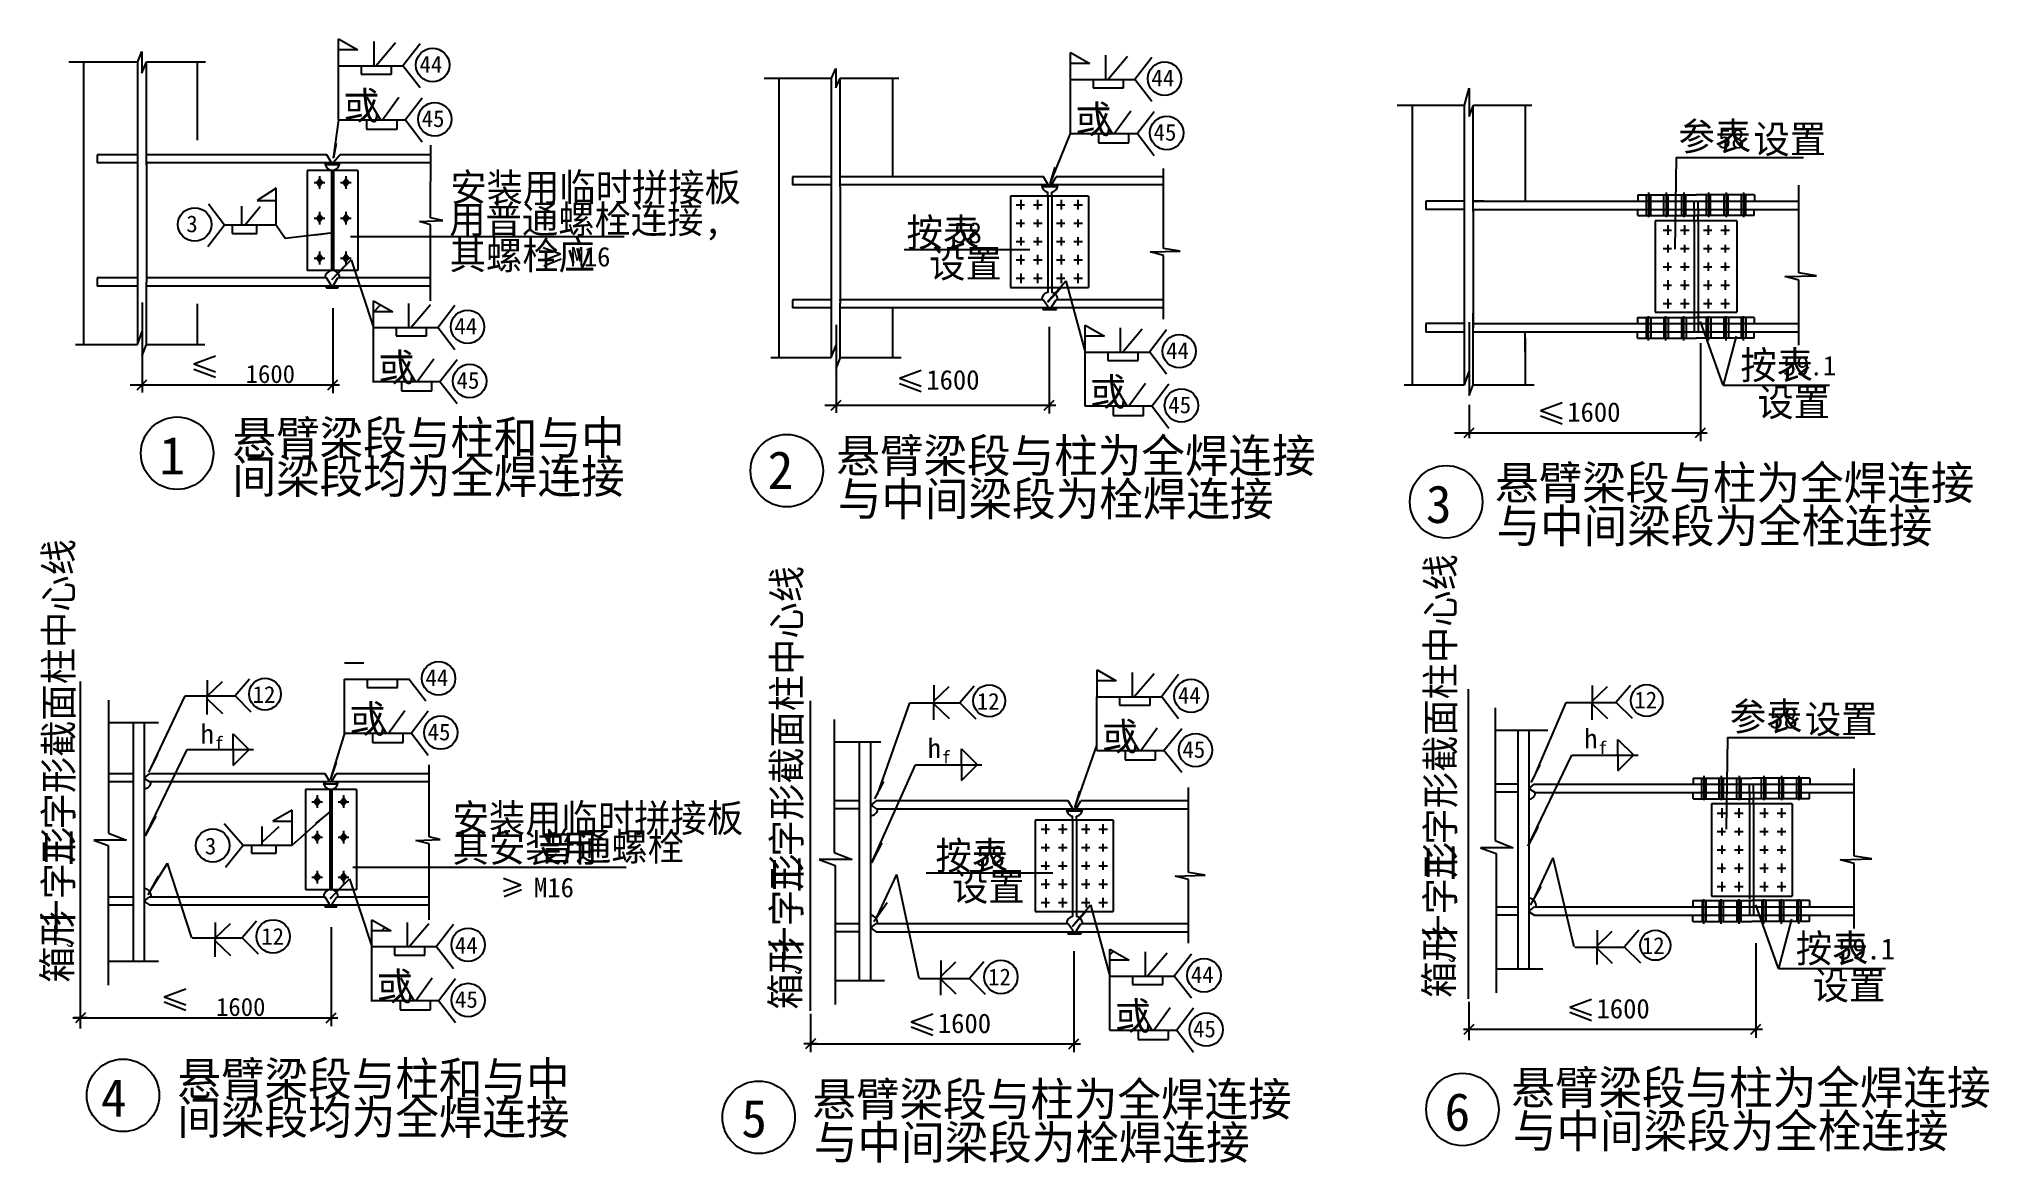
# Model space of a CAD drawing. Header units: metres. Extents: x 1413 to 8394, y 7869 to 11895.
import ezdxf

# ---------------------------------------------------------------- set-up
doc = ezdxf.new("R2010")
doc.units = ezdxf.units.M
for name, color, linetype in [('BOR', 3, 'Continuous'), ('CENTER', 7, 'Continuous'), ('FRAMING', 2, 'Continuous'), ('HIDDEN', 3, 'Continuous'), ('Z', 4, 'Continuous')]:
    doc.layers.add(name, color=color, linetype=linetype)

msp = doc.modelspace()

# ---------------------------------------------------------------- texts
for p in [(2627.46, 10668.62), (2523.86, 9409.4)]:
    msp.add_text('或', height=100).set_placement(p)
at = {"char_height": 65, "attachment_point": 1}
for insert in [(2152.74, 10727.61), (2046.8, 8460.66)]:
    msp.add_mtext('\\A1;1600', dxfattribs=dict(at, insert=insert))
at = {"layer": 'CENTER'}
for p in [(4589.64, 10639.1), (6884.17, 10523.66), (6988.88, 8386.8), (4630.85, 8334.33)]:
    msp.add_text('1600', height=70, dxfattribs=at).set_placement(p)
at = {"layer": 'FRAMING'}
for s, p in [('1', (1844.27, 10335.14)), ('2', (4021.57, 10283.45)), ('3', (6378.21, 10161.32)), ('4', (1634.65, 8035.21)), ('6', (6444.9, 7984.82)), ('5', (3927.24, 7960.9))]:
    msp.add_text(s, height=135, dxfattribs=at).set_placement(p)
at = {"layer": 'Z'}
for s, height, p in [('44', 60, (2775.19, 11773.86)), ('44', 60, (5395.47, 11724.89)), ('或', 100, (2502.5, 11606.09)), ('或', 100, (5122.79, 11557.12)), ('45', 60, (2782.98, 11579.53)), ('45', 60, (5403.26, 11530.56)), ('参表', 100, (7282.57, 11495.69)), ('设置', 100, (7550.84, 11485.83)), ('58', 70, (7423.7, 11502.71)), ('安装用临时拼接板', 100, (2885.66, 11313.53)), ('用普通螺栓连接,', 100, (2881.71, 11199)), ('3', 60, (1940.41, 11202.71)), ('按表', 100, (4518.76, 11151.84)), ('其螺栓应', 100, (2883.07, 11069.83)), ('58', 75, (4686.64, 11163.35)), ('M16', 70, (3315.86, 11080.01)), ('设置', 100, (4599.76, 11040.64)), ('44', 60, (2900.14, 10836.39)), ('44', 60, (5448.04, 10748.78)), ('按表', 100, (7504, 10676.48)), ('59.1', 70, (7656.34, 10689.64)), ('45', 60, (2907.94, 10642.06)), ('或', 100, (5175.35, 10581.01)), ('45', 60, (5455.83, 10554.45)), ('设置', 100, (7564.71, 10543.82)), ('悬臂梁段与柱和与中', 120, (2105.65, 10406.78)), ('悬臂梁段与柱为全焊连接', 120, (4267.32, 10342.35)), ('间梁段均为全焊连接', 120, (2105.65, 10268)), ('悬臂梁段与柱为全焊连接', 120, (6625.57, 10245.21)), ('与中间梁段为栓焊连接', 120, (4272.82, 10187.53)), ('与中间梁段为全栓连接', 120, (6631.07, 10090.38)), ('44', 60, (2796.54, 9577.17)), ('12', 60, (2177.73, 9517)), ('44', 60, (5490.38, 9514.38)), ('12', 60, (4770.27, 9492.39)), ('12', 60, (7124.36, 9497.5)), ('参表', 100, (7466.41, 9418.17)), ('58', 75, (7607.54, 9425.18)), ('设置', 100, (7734.68, 9408.31)), ('h', 70, (1991.5, 9370.77)), ('45', 60, (2804.33, 9382.84)), ('或', 100, (5217.7, 9346.61)), ('h', 70, (6944.53, 9353.81)), ('f', 45, (2042.83, 9351.36)), ('h', 70, (4594.26, 9319.77)), ('45', 60, (5506.45, 9320.05)), ('f', 45, (6995.86, 9334.4)), ('f', 45, (4645.59, 9300.36)), ('安装用临时拼接板', 100, (2893.87, 9054.17)), ('3', 60, (2006.81, 8974.45)), ('其安装用', 100, (2893.87, 8947.23)), ('普通螺栓', 100, (3201.99, 8951.9)), ('按表', 100, (4622.38, 8919.92)), ('58', 75, (4768.68, 8931.44)), ('M16', 70, (3185.12, 8820.65)), ('设置', 100, (4681.81, 8808.73)), ('12', 60, (2208.5, 8650.51)), ('44', 60, (2901.9, 8619.22)), ('12', 60, (7151.1, 8617.76)), ('按表', 100, (7702.18, 8587.74)), ('59.1', 75, (7853.22, 8598.09)), ('或', 100, (2621.87, 8451.45)), ('12', 60, (4810.67, 8505.5)), ('44', 60, (5536.75, 8513.51)), ('设置', 100, (7762.89, 8455.08)), ('45', 60, (2902.35, 8424.88)), ('或', 100, (5264.07, 8345.74)), ('45', 60, (5544.54, 8319.18)), ('悬臂梁段与柱和与中', 120, (1908.44, 8110.78)), ('悬臂梁段与柱为全焊连接', 120, (4181.66, 8037.47)), ('悬臂梁段与柱为全焊连接', 120, (6683.79, 8079.08)), ('间梁段均为全焊连接', 120, (1908.44, 7972.01)), ('与中间梁段为全栓连接', 120, (6689.29, 7924.26)), ('与中间梁段为栓焊连接', 120, (4187.16, 7882.65))]:
    msp.add_text(s, height=height, dxfattribs=at).set_placement(p)
for s, height, rotation, p in [('工字形截面柱中心线', 100, 90, (1533.15, 8933.36)), ('工字形截面柱中心线', 100, 90, (4139.76, 8837.04)), ('工字形截面柱中心线', 100, 90, (6480.2, 8879.31)), ('十字形', 100, 90, (1532.62, 8683.54)), ('十字形', 100, 90, (6479.67, 8629.48)), ('十字形', 100, 90, (4139.23, 8587.22)), (',', 52.44, 270, (1513.71, 8898.93)), (',', 52.44, 270, (6460.76, 8844.88)), ('箱形', 100, 90, (1528.11, 8514.61)), (',', 52.44, 270, (4120.32, 8802.61)), ('箱形', 100, 90, (4134.72, 8418.29)), ('箱形', 100, 90, (6475.16, 8460.56)), (',', 52.44, 270, (1525.29, 8665.86)), (',', 52.44, 270, (6472.34, 8611.81)), (',', 52.44, 270, (4131.9, 8569.54))]:
    msp.add_text(s, height=height, rotation=rotation, dxfattribs=at).set_placement(p)

# ---------------------------------------------------------------- blocks, each defined once
blk = doc.blocks.new('CC')
blk.add_line((-24.24, 0), (24.24, 0))
at = {"layer": 'FRAMING', "color": 6}
blk.add_line((-17.83, -17.83), (17.83, 17.83), dxfattribs=at)

# ---------------------------------------------------------------- hatches: boundary and pattern name
h = msp.add_hatch()
h.set_pattern_fill('ANSI31', scale=50)
h.paths.add_polyline_path([(2485.53, 11855.42), (2554.59, 11855.42), (2485.53, 11894.8)])
h = msp.add_hatch()
h.set_pattern_fill('ANSI31', scale=50)
h.paths.add_polyline_path([(2261.58, 11360.23), (2194.16, 11315.91), (2261.58, 11315.91)])
h = msp.add_hatch()
h.set_pattern_fill('ANSI31', scale=50)
h.paths.add_polyline_path([(2610.49, 10917.96), (2679.55, 10917.96), (2610.49, 10957.33)])
h = msp.add_hatch()
h.set_pattern_fill('ANSI31', scale=50)
h.paths.add_polyline_path([(5158.38, 10830.35), (5227.45, 10830.35), (5158.38, 10869.72)])
h = msp.add_hatch()
h.set_pattern_fill('ANSI31', scale=50)
h.paths.add_polyline_path([(5200.73, 9595.94), (5269.79, 9595.94), (5200.73, 9635.32)])
h = msp.add_hatch()
h.set_pattern_fill('ANSI31', scale=50)
h.paths.add_polyline_path([(2318.88, 9132.51), (2249.82, 9093.14), (2318.88, 9093.14)])
h = msp.add_hatch()
h.set_pattern_fill('ANSI31', scale=50)
h.paths.add_polyline_path([(2604.9, 8700.78), (2673.97, 8700.78), (2604.9, 8740.16)])
h = msp.add_hatch()
h.set_pattern_fill('ANSI31', scale=50)
h.paths.add_polyline_path([(5247.1, 8595.08), (5316.16, 8595.08), (5247.1, 8634.45)])
at = {"layer": 'Z'}
h = msp.add_hatch(dxfattribs=at)
h.set_pattern_fill('ANSI31', scale=50)
h.paths.add_polyline_path([(5105.82, 11806.46), (5174.88, 11806.46), (5105.82, 11845.83)])

# ---------------------------------------------------------------- linework, layer by layer
for p, q in [((2485.53, 11799.82), (2485.53, 11894.8)), ((2485.53, 11894.8), (2554.59, 11855.42)), ((2611.19, 11885.33), (2611.19, 11799.92)), ((2619.82, 11799.92), (2689.69, 11881.84)), ((2715.82, 11799.32), (2777.05, 11878.92)), ((1519.31, 11813.35), (1766.85, 11813.35)), ((1766.85, 11813.35), (1780.95, 11849.55)), ((1780.95, 11849.55), (1780.95, 11772.44)), ((1780.95, 11772.44), (1797.66, 11813.35)), ((1797.66, 11813.35), (2009.57, 11813.35)), ((2485.21, 11798.58), (2717.15, 11798.58)), ((2485.21, 11605.56), (2485.21, 11798.58)), ((2554.59, 11855.42), (2485.53, 11855.42)), ((2566.54, 11798.58), (2566.54, 11768.52)), ((2675.32, 11768.52), (2675.32, 11798.58)), ((2715.82, 11800.18), (2777.05, 11720.59)), ((2566.54, 11768.52), (2675.32, 11768.52)), ((4008.61, 11754.23), (4250.24, 11754.23)), ((4250.24, 11754.23), (4266.18, 11789.24)), ((4266.18, 11789.24), (4266.18, 11720.41)), ((4266.18, 11720.41), (4281.59, 11754.23)), ((4281.59, 11754.23), (4491.67, 11754.23)), ((5105.5, 11556.6), (5105.5, 11749.62)), ((2587.21, 11686.21), (2635.06, 11605.56)), ((2642.27, 11605.56), (2701.24, 11686.62)), ((2723.61, 11604.99), (2784.84, 11684.58)), ((6516.49, 11657.62), (6532.9, 11718.99)), ((6532.9, 11718.99), (6532.9, 11616.72)), ((2485.42, 11605.55), (2466.57, 11467.75)), ((2485.21, 11605.56), (2724.49, 11605.56)), ((2586.02, 11601.96), (2586.02, 11571.89)), ((2694.8, 11571.89), (2694.8, 11601.96)), ((2723.61, 11605.85), (2784.84, 11526.25)), ((6275.68, 11657.62), (6516.49, 11657.62)), ((6532.9, 11616.72), (6548.66, 11657.62)), ((6548.66, 11657.62), (6757, 11657.62)), ((2586.02, 11571.89), (2694.8, 11571.89)), ((2815.03, 11254.3), (2815.21, 11514.91)), ((4468.57, 11462.12), (4468.57, 11401.52)), ((7274.08, 11470.02), (7269.1, 11141.85)), ((2398.57, 11380.29), (2436.7, 11380.29)), ((2417.54, 11403.36), (2417.46, 11357.7)), ((2492.72, 11380.29), (2530.85, 11380.29)), ((2511.68, 11403.36), (2511.61, 11357.7)), ((5438.92, 11144.57), (5439.1, 11430.99)), ((2261.58, 11360.23), (2194.16, 11315.91)), ((2194.16, 11315.91), (2263.23, 11315.91)), ((2261.58, 11227.62), (2261.58, 11360.23)), ((6733.9, 11374.99), (6733.9, 11314.35)), ((2077.42, 11227.61), (2019.99, 11303.41)), ((2138.16, 11295.67), (2138.16, 11227.54)), ((2148.61, 11227.07), (2205.18, 11294.29)), ((2398.57, 11252.9), (2436.7, 11252.9)), ((2417.54, 11275.97), (2417.46, 11230.32)), ((2492.72, 11252.9), (2530.85, 11252.9)), ((2511.68, 11275.97), (2511.61, 11230.32)), ((2774.79, 11241.65), (2858.35, 11244.82)), ((2815.03, 11229), (2774.79, 11241.65)), ((2858.35, 11244.82), (2815.03, 11254.3)), ((2077.42, 11228.48), (2016.98, 11150.15)), ((2262.12, 11227.63), (2076.77, 11227.63)), ((2104.12, 11228.08), (2104.12, 11198.01)), ((2104.12, 11198.01), (2193.03, 11198.01)), ((2193.03, 11198.01), (2193.03, 11228.08)), ((2262.78, 11226.97), (2294.15, 11181.49)), ((2294.15, 11181.49), (2466.55, 11201.76)), ((2528.2, 11187.76), (3507.3, 11187.76)), ((2815.03, 10957.12), (2815.03, 11229)), ((2398.57, 11110.04), (2436.7, 11110.04)), ((2417.54, 11133.11), (2417.46, 11087.45)), ((2492.72, 11110.04), (2530.85, 11110.04)), ((2511.68, 11133.11), (2511.61, 11087.45)), ((4510.11, 11140.44), (4960.49, 11140.44)), ((5391.52, 11131.92), (5498.97, 11135.08)), ((5438.92, 11119.27), (5391.52, 11131.92)), ((5498.97, 11135.08), (5438.92, 11144.57)), ((5438.92, 10891.76), (5438.92, 11119.27)), ((1781.88, 10950.94), (1781.88, 10628.49)), ((2464.64, 10931.15), (2464.64, 10626.35)), ((2610.49, 10957.33), (2679.55, 10917.96)), ((2610.49, 10861.12), (2610.49, 10957.33)), ((2679.55, 10917.96), (2610.49, 10917.96)), ((2736.15, 10947.86), (2736.15, 10862.45)), ((2744.78, 10862.45), (2814.65, 10944.38)), ((2840.78, 10861.85), (2902.01, 10941.45)), ((4468.57, 10931.72), (4468.57, 10861.97)), ((1765.86, 10800.26), (1781.95, 10847.46)), ((1781.95, 10847.46), (1781.95, 10761.37)), ((2610.17, 10861.12), (2842.11, 10861.12)), ((2610.17, 10664.47), (2610.17, 10861.12)), ((2691.5, 10861.12), (2691.5, 10831.05)), ((2691.5, 10831.05), (2800.28, 10831.05)), ((2800.28, 10831.05), (2800.28, 10861.12)), ((2840.78, 10862.71), (2902.01, 10783.12)), ((4266.56, 10871.55), (4266.56, 10556.17)), ((5028.9, 10863.54), (5028.9, 10552.91)), ((5158.38, 10774.74), (5158.38, 10869.72)), ((5158.38, 10869.72), (5227.45, 10830.35)), ((5227.45, 10830.35), (5158.38, 10830.35)), ((6533.01, 10880.6), (6533.01, 10648.2)), ((6733.9, 10774.8), (6733.9, 10845.59)), ((7442.53, 10654.36), (7360.94, 10882.65)), ((7488.63, 10830.47), (7442.53, 10654.36)), ((1543.75, 10800.26), (1765.86, 10800.26)), ((1781.95, 10761.37), (1797.49, 10800.26)), ((1797.49, 10800.26), (2007.23, 10800.26)), ((1966.97, 10731.55), (2044.54, 10760.28)), ((4033.05, 10754.07), (4248.64, 10754.07)), ((4248.64, 10754.07), (4266.46, 10798.42)), ((4266.46, 10798.42), (4266.46, 10715.18)), ((4266.46, 10715.18), (4282.47, 10754.07)), ((4282.47, 10754.07), (4500.13, 10754.07)), ((5158.07, 10580.49), (5158.07, 10773.51)), ((7360.78, 10804.83), (7360.78, 10454.72)), ((1966.97, 10731.41), (2044.54, 10702.68)), ((1966.97, 10712.63), (2044.54, 10683.9)), ((2712.17, 10748.74), (2760.02, 10668.09)), ((2767.23, 10668.09), (2826.2, 10749.15)), ((2848.57, 10667.52), (2909.8, 10747.12)), ((6515.78, 10656.31), (6532.9, 10703.33)), ((6532.9, 10703.33), (6532.9, 10617.42)), ((1739.28, 10656.35), (2463.64, 10656.35)), ((2610.41, 10668.09), (2849.45, 10668.09)), ((2710.98, 10664.49), (2710.98, 10634.43)), ((2710.98, 10634.43), (2819.76, 10634.43)), ((2819.76, 10634.43), (2819.76, 10664.49)), ((2848.57, 10668.38), (2909.8, 10588.79)), ((6300.11, 10656.31), (6515.78, 10656.31)), ((6532.9, 10617.42), (6547.66, 10656.31)), ((6547.66, 10656.31), (6765.47, 10656.31)), ((4226.36, 10582.91), (5027.9, 10582.91)), ((6533.01, 10584), (6533.01, 10465.27)), ((6788.32, 10564.39), (6865.89, 10593.12)), ((6788.32, 10564.25), (6865.89, 10535.52)), ((6788.32, 10545.47), (6865.89, 10516.74)), ((6480.34, 10484.72), (7359.78, 10484.72)), ((2575.95, 9658.74), (2506.89, 9658.74)), ((5200.73, 9635.32), (5269.79, 9595.94)), ((5200.73, 9540.34), (5200.73, 9635.32)), ((2014.97, 9598.49), (2014.97, 9536.4)), ((2014.97, 9541.52), (2069.56, 9593.95)), ((2166.39, 9602.21), (2115.06, 9542.51)), ((2506.57, 9601.9), (2738.51, 9601.9)), ((2506.57, 9408.88), (2506.57, 9601.9)), ((2587.9, 9601.9), (2587.9, 9571.83)), ((2587.9, 9571.83), (2696.68, 9571.83)), ((2696.68, 9571.83), (2696.68, 9601.9)), ((2737.18, 9603.5), (2798.4, 9523.9)), ((4616.55, 9580.39), (4616.55, 9518.3)), ((4616.55, 9523.43), (4671.13, 9575.85)), ((5269.79, 9595.94), (5200.73, 9595.94)), ((6973.24, 9579.71), (6973.24, 9517.62)), ((6973.24, 9522.75), (7027.83, 9575.17)), ((1662.15, 9526.52), (1662.15, 9050.66)), ((1814.74, 9285.21), (1936.35, 9542.38)), ((1936.35, 9542.38), (2116.71, 9542.38)), ((2014.97, 9474.87), (2014.97, 9536.97)), ((2014.97, 9531.84), (2069.56, 9479.42)), ((2115.1, 9541.98), (2171.91, 9485.38)), ((4414.48, 9189.22), (4530.93, 9517.34)), ((4616.55, 9456.78), (4616.55, 9518.87)), ((4616.55, 9513.74), (4671.13, 9461.32)), ((5200.41, 9346.08), (5200.41, 9539.1)), ((6626.68, 9499.52), (6626.68, 9023.66)), ((6764.22, 9248.24), (6880.68, 9518.84)), ((6973.24, 9456.1), (6973.24, 9518.19)), ((6973.24, 9513.06), (7027.83, 9460.64)), ((1662.15, 9446.13), (1840.46, 9446.13)), ((2608.57, 9489.53), (2656.42, 9408.88)), ((2663.63, 9408.88), (2722.59, 9489.93)), ((2744.97, 9408.3), (2806.2, 9487.9)), ((4259.37, 9457.25), (4259.37, 8981.39)), ((2108.23, 9349.18), (2108.23, 9406.09)), ((2108.23, 9406.09), (2164.96, 9349.18)), ((2507.97, 9411.62), (2455.23, 9241.68)), ((2505.79, 9408.88), (2745.84, 9408.88)), ((2607.38, 9405.28), (2607.38, 9375.21)), ((2607.38, 9375.21), (2716.16, 9375.21)), ((2716.16, 9375.21), (2716.16, 9405.28)), ((2744.97, 9409.17), (2806.2, 9329.57)), ((4259.37, 9376.86), (4427.18, 9376.86)), ((6626.68, 9419.13), (6814.32, 9419.13)), ((7457.93, 9392.49), (7452.94, 9064.33)), ((1794.66, 9041.54), (1943.56, 9349.72)), ((1943.56, 9349.72), (2181.33, 9349.72)), ((2108.23, 9293.22), (2164.96, 9350.12)), ((2108.23, 9350.12), (2108.23, 9293.22)), ((2809.44, 9037.13), (2809.62, 9294.77)), ((4394.4, 8945.56), (4550.93, 9295.63)), ((6744.15, 9004.58), (6900.67, 9329.99)), ((2389.93, 9163.05), (2428.05, 9163.05)), ((2408.89, 9186.11), (2408.82, 9140.46)), ((2484.07, 9163.05), (2522.2, 9163.05)), ((2503.04, 9186.11), (2502.96, 9140.46)), ((5527.64, 8909.3), (5527.82, 9214.28)), ((2144.02, 9006.33), (2075.78, 9083.31)), ((2318.88, 9132.51), (2249.82, 9093.14)), ((2249.82, 9093.14), (2318.88, 9093.14)), ((2318.88, 9007.3), (2318.88, 9132.51)), ((2318.88, 9007.3), (2459.3, 9131.26)), ((1609.22, 9024.82), (1660.49, 9005.95)), ((1726.53, 9024.82), (1609.22, 9024.82)), ((1660.49, 9005.95), (1660.49, 8505.77)), ((1662.15, 9050.66), (1726.53, 9024.82)), ((2144.02, 9006.33), (2080.19, 8927.15)), ((2144.14, 9007.3), (2318.88, 9007.3)), ((2173.68, 9007.3), (2173.68, 8978.13)), ((2211.05, 9073.93), (2211.05, 9007.66)), ((2271.16, 9072.77), (2212.77, 9019.01)), ((2261.6, 8978.13), (2261.6, 9008.2)), ((2389.93, 9035.66), (2428.05, 9035.66)), ((2408.89, 9058.73), (2408.82, 9013.08)), ((2484.07, 9035.66), (2522.2, 9035.66)), ((2503.04, 9058.73), (2502.96, 9013.08)), ((2762.04, 9024.48), (2849.37, 9027.64)), ((2809.44, 9011.83), (2762.04, 9024.48)), ((2849.37, 9027.64), (2809.44, 9037.13)), ((2809.44, 8739.94), (2809.44, 9011.83)), ((6626.68, 9023.66), (6691.06, 8997.83)), ((1812.16, 8845.23), (1873.02, 8943.28)), ((1959.88, 8675.8), (1873.02, 8943.28)), ((2173.68, 8978.13), (2261.6, 8978.13)), ((4323.75, 8955.56), (4206.45, 8955.56)), ((4206.45, 8955.56), (4262.87, 8934.78)), ((4259.37, 8981.39), (4323.75, 8955.56)), ((6573.75, 8997.83), (6630.18, 8977.05)), ((6691.06, 8997.83), (6573.75, 8997.83)), ((6630.18, 8977.05), (6630.18, 8478.77)), ((6761.64, 8808.26), (6834.03, 8961.62)), ((6909.06, 8642.75), (6834.03, 8961.62)), ((2389.93, 8892.8), (2428.05, 8892.8)), ((2408.89, 8915.86), (2408.82, 8870.21)), ((2484.07, 8892.8), (2522.2, 8892.8)), ((2503.04, 8915.86), (2502.96, 8870.21)), ((2536.41, 8928.4), (3515.51, 8928.4)), ((3138.14, 8864.42), (3076.09, 8887.4)), ((4262.87, 8934.78), (4262.87, 8436.5)), ((4411.9, 8749.25), (4484.29, 8902.61)), ((4563.43, 8530.3), (4484.29, 8902.61)), ((4588.74, 8908.52), (5042.54, 8908.52)), ((5480.24, 8896.65), (5587.68, 8899.81)), ((5527.64, 8884), (5480.24, 8896.65)), ((5587.68, 8899.81), (5527.64, 8909.3)), ((5527.64, 8656.49), (5527.64, 8884)), ((3138.14, 8864.31), (3076.09, 8841.32)), ((3078.38, 8822.99), (3140.43, 8848.24)), ((2043.45, 8730.81), (2043.45, 8668.72)), ((2191.55, 8735.42), (2140.22, 8675.72)), ((2604.9, 8740.16), (2673.97, 8700.78)), ((2604.9, 8643.94), (2604.9, 8740.16)), ((2730.56, 8730.69), (2730.56, 8645.28)), ((2739.2, 8645.28), (2809.07, 8727.2)), ((7640.71, 8565.61), (7559.12, 8793.9)), ((7686.81, 8741.72), (7640.71, 8565.61)), ((1961.51, 8675.59), (2141.87, 8675.59)), ((2043.45, 8673.85), (2098.04, 8726.27)), ((2043.45, 8607.2), (2043.45, 8669.29)), ((2043.45, 8664.16), (2098.04, 8611.74)), ((2140.26, 8675.19), (2197.07, 8618.59)), ((2459.06, 8713.98), (2459.06, 8359.39)), ((2673.97, 8700.78), (2604.9, 8700.78)), ((2835.19, 8644.68), (2896.42, 8724.27)), ((6990.77, 8703.37), (6990.77, 8641.28)), ((6990.77, 8646.41), (7045.35, 8698.83)), ((1660.49, 8591.53), (1840.46, 8591.53)), ((2604.59, 8447.3), (2604.59, 8643.94)), ((2604.59, 8643.94), (2836.52, 8643.94)), ((2685.91, 8643.94), (2685.91, 8613.87)), ((2685.91, 8613.87), (2794.69, 8613.87)), ((2794.69, 8613.87), (2794.69, 8643.94)), ((2835.19, 8645.54), (2896.42, 8565.94)), ((4641.22, 8594.29), (4641.22, 8532.2)), ((4641.22, 8537.33), (4695.8, 8589.75)), ((4795.1, 8589.92), (4743.77, 8530.22)), ((5117.62, 8628.27), (5117.62, 8266.13)), ((5247.1, 8539.47), (5247.1, 8634.45)), ((5247.1, 8634.45), (5316.16, 8595.08)), ((5316.16, 8595.08), (5247.1, 8595.08)), ((6990.77, 8579.76), (6990.77, 8641.85)), ((6990.77, 8636.72), (7045.35, 8584.3)), ((7558.96, 8655.98), (7558.96, 8317.86)), ((2706.58, 8531.57), (2754.43, 8450.92)), ((2761.64, 8450.92), (2820.61, 8531.97)), ((2842.99, 8450.35), (2904.21, 8529.94)), ((4262.87, 8522.27), (4439.7, 8522.27)), ((4565.07, 8530.09), (4745.42, 8530.09)), ((4641.22, 8470.67), (4641.22, 8532.77)), ((4641.22, 8527.64), (4695.8, 8475.22)), ((4743.82, 8529.69), (4800.63, 8473.09)), ((5246.78, 8345.22), (5246.78, 8538.24)), ((6630.18, 8564.54), (6797.09, 8564.54)), ((1861.03, 8464.59), (1938.6, 8493.33)), ((1861.03, 8464.46), (1938.6, 8435.72)), ((2604.83, 8450.92), (2843.86, 8450.92)), ((2705.39, 8447.32), (2705.39, 8417.25)), ((2814.18, 8417.25), (2814.18, 8447.32)), ((2842.99, 8451.21), (2904.21, 8371.61)), ((1534.38, 8389.39), (2458.06, 8389.39)), ((1861.03, 8445.67), (1938.6, 8416.94)), ((2705.39, 8417.25), (2814.18, 8417.25)), ((4175.03, 8403.4), (4175.03, 8266.13)), ((4535, 8375.06), (4612.57, 8403.79)), ((6531.34, 8445.67), (6531.34, 8308.4)), ((4535, 8374.92), (4612.57, 8346.19)), ((4535, 8356.14), (4612.57, 8327.41)), ((6512.37, 8347.86), (7557.96, 8347.86)), ((4176.03, 8296.13), (5116.62, 8296.13))]:
    msp.add_line(p, q)
for points in [[(2476.38, 11520.28), (2467.65, 11469.45)], [(2403.67, 11193.65), (2464.52, 11201.76)], [(2507.86, 11082.55), (2460.67, 11032.59)], [(2476.77, 9303.2), (2456.32, 9243.38)], [(2404.42, 9085.19), (2459.3, 9129.06)], [(2502.27, 8865.38), (2455.09, 8815.42)]]:
    msp.add_lwpolyline(points)
for centre, radius in [((2822.16, 11801.53), 59.91), ((2829.95, 11607.2), 59.91), ((5450.24, 11558.24), 59.91), ((1970.47, 11230.38), 59.91), ((2947.12, 10864.07), 59.91), ((5495.01, 10776.46), 59.91), ((2954.91, 10669.73), 59.91), ((5502.8, 10582.13), 59.91), ((2843.51, 9604.85), 59.91), ((2222.03, 9548.45), 57.05), ((4814.84, 9524.4), 57.05), ((5537.35, 9542.05), 59.91), ((7168.66, 9525.31), 57.05), ((2851.3, 9410.52), 59.91), ((5553.42, 9347.72), 59.91), ((2034.88, 9006.3), 59.91), ((2251.21, 8680.53), 59.91), ((2949.32, 8650.66), 59.91), ((7199.39, 8648.87), 54.02), ((4856.71, 8535.3), 59.91), ((5583.72, 8541.19), 59.91), ((2949.32, 8452.56), 59.91), ((5591.52, 8346.86), 59.91)]:
    msp.add_circle(centre, radius)
at = {"layer": 'BOR'}
for centre in [(1907.47, 10411.09), (4090.01, 10348.62), (6450.68, 10237.27), (1713.73, 8111.17), (6508.9, 8060.78), (3989.56, 8032.71)]:
    msp.add_circle(centre, 129.85, dxfattribs=at)
at = {"layer": 'CENTER'}
for p, q in [((1561.4, 8350.53), (1561.4, 9593.27)), ((6530.16, 8456.76), (6530.16, 9566.27)), ((4174.48, 8414.49), (4174.48, 9524))]:
    msp.add_line(p, q, dxfattribs=at)
at = {"layer": 'FRAMING'}
for p, q in [((1573.89, 10800.26), (1573.89, 11813.35)), ((1979.45, 11813.35), (1979.45, 11532.38)), ((4063.19, 10754.07), (4063.19, 11754.23)), ((4468.57, 11755.57), (4468.57, 11462.08)), ((6330.26, 10656.31), (6330.26, 11657.62)), ((6733.9, 11657.62), (6733.9, 11374.88)), ((2443.32, 11479.59), (1798.08, 11479.59)), ((1798.08, 11450.82), (1798.08, 11024.29)), ((2467.52, 11450.82), (1798.08, 11450.82)), ((2441.39, 11450.77), (2441.39, 11444.77)), ((2458.89, 11453.99), (2443.32, 11479.59)), ((2458.89, 11450.82), (2458.89, 11453.99)), ((2467.52, 11454.04), (2490.55, 11479.59)), ((2467.52, 11450.82), (2467.52, 11454.04)), ((2815.17, 11450.82), (2467.52, 11450.82)), ((2484.38, 11444.77), (2484.38, 11450.77)), ((2815.19, 11479.59), (2490.55, 11479.59)), ((2407.26, 11380.29), (2417.56, 11394.07)), ((2407.26, 11380.29), (2417.56, 11366.52)), ((2427.87, 11380.29), (2417.56, 11394.07)), ((2427.87, 11380.29), (2417.56, 11366.52)), ((2441.39, 11444.77), (2484.38, 11444.77)), ((2459.9, 11424.65), (2459.9, 11065.18)), ((2467.52, 11424.83), (2467.52, 11065.03)), ((2501.4, 11380.29), (2511.71, 11394.07)), ((2501.4, 11380.29), (2511.71, 11366.52)), ((2522.02, 11380.29), (2511.71, 11394.07)), ((2522.02, 11380.29), (2511.71, 11366.52)), ((5009, 11401.52), (4320.29, 11401.52)), ((5024.52, 11375.12), (5009, 11401.52)), ((5038.62, 11375.17), (5054.09, 11401.52)), ((5439.07, 11401.52), (5054.09, 11401.52)), ((5071.76, 11371.96), (4281.6, 11371.96)), ((4281.6, 11364.74), (4281.6, 10947.46)), ((4890.64, 11331.85), (4890.64, 11005.25)), ((5170.1, 11331.85), (4890.64, 11331.85)), ((4927.65, 11318.42), (4927.65, 11284.02)), ((4987.97, 11318.42), (4987.97, 11284.02)), ((5007.07, 11371.91), (5007.07, 11365.93)), ((5007.07, 11365.93), (5055.43, 11365.93)), ((5024.45, 11329.88), (5024.45, 11346.02)), ((5024.52, 11371.96), (5024.52, 11375.12)), ((5038.55, 11329.88), (5038.55, 11346.03)), ((5038.62, 11371.96), (5038.62, 11375.17)), ((5439.06, 11371.96), (5038.62, 11371.96)), ((5055.43, 11365.93), (5055.43, 11371.91)), ((5072.19, 11318.42), (5072.19, 11284.02)), ((5132.51, 11318.42), (5132.51, 11284.02)), ((5170.1, 11331.85), (5170.1, 11005.25)), ((6547.8, 11314.39), (7713.08, 11314.39)), ((7137.34, 11336.53), (7346.31, 11336.53)), ((7137.34, 11336.53), (7137.34, 11314.62)), ((7175.45, 11344.44), (7175.45, 11256.72)), ((7237.98, 11344.44), (7237.98, 11256.72)), ((7301, 11344.44), (7301, 11256.72)), ((7338.33, 11284.31), (7338.33, 11314.42)), ((7554.3, 11336.53), (7346.24, 11336.53)), ((7353.08, 11284.31), (7353.08, 11314.47)), ((7389.66, 11344.44), (7389.66, 11256.72)), ((7452.64, 11344.44), (7452.64, 11256.72)), ((7515.62, 11344.44), (7515.62, 11256.72)), ((7554.3, 11336.53), (7554.3, 11314.62)), ((7713.12, 11056.97), (7713.12, 11370.8)), ((2407.26, 11252.91), (2417.56, 11266.68)), ((2407.26, 11252.91), (2417.56, 11239.13)), ((2427.87, 11252.91), (2417.56, 11266.68)), ((2427.87, 11252.91), (2417.56, 11239.13)), ((2501.4, 11252.91), (2511.71, 11266.68)), ((2501.4, 11252.91), (2511.71, 11239.13)), ((2522.02, 11252.91), (2511.71, 11266.68)), ((2522.02, 11252.91), (2511.71, 11239.13)), ((4910.96, 11301), (4940.52, 11301)), ((4927.65, 11248.49), (4927.65, 11220.36)), ((4972.76, 11301), (5003.8, 11301)), ((4987.97, 11248.49), (4987.97, 11220.36)), ((5055.51, 11301), (5085.07, 11301)), ((5072.19, 11248.49), (5072.19, 11220.36)), ((5117.31, 11301), (5148.35, 11301)), ((5132.51, 11248.49), (5132.51, 11220.36)), ((6547.8, 11284.16), (7713.08, 11284.16)), ((6547.8, 11284.16), (6547.8, 10859.43)), ((7136.3, 11262.37), (7136.3, 11284.28)), ((7136.3, 11262.37), (7345.28, 11262.37)), ((7490.74, 11243.02), (7198.3, 11243.02)), ((7198.3, 11243.02), (7198.3, 10916.47)), ((7338.33, 11243.02), (7338.33, 11262.37)), ((7553.27, 11262.37), (7345.21, 11262.37)), ((7353.08, 11243.02), (7353.08, 11262.37)), ((7490.74, 11243.02), (7490.74, 10916.47)), ((7553.27, 11262.37), (7553.27, 11284.28)), ((4910.96, 11235.45), (4940.52, 11235.45)), ((4910.96, 11169.9), (4940.52, 11169.9)), ((4927.65, 11184.83), (4927.65, 11155.23)), ((4972.76, 11235.45), (5003.8, 11235.45)), ((4972.76, 11169.9), (5003.8, 11169.9)), ((4987.97, 11184.83), (4987.97, 11155.23)), ((5055.51, 11235.45), (5085.07, 11235.45)), ((5055.51, 11169.9), (5085.07, 11169.9)), ((5072.19, 11184.83), (5072.19, 11155.23)), ((5117.31, 11235.45), (5148.35, 11235.45)), ((5117.31, 11169.9), (5148.35, 11169.9)), ((5132.51, 11184.83), (5132.51, 11155.23)), ((7227.49, 11210.34), (7257.05, 11210.34)), ((7244.18, 11227.75), (7244.18, 11193.35)), ((7289.29, 11210.34), (7320.34, 11210.34)), ((7304.5, 11227.75), (7304.5, 11193.35)), ((7372.04, 11210.34), (7401.6, 11210.34)), ((7388.72, 11227.75), (7388.72, 11193.35)), ((7433.84, 11210.34), (7464.88, 11210.34)), ((7449.04, 11227.75), (7449.04, 11193.35)), ((2407.26, 11110.04), (2417.56, 11123.82)), ((2407.26, 11110.04), (2417.56, 11096.27)), ((2427.87, 11110.04), (2417.56, 11123.82)), ((2427.87, 11110.04), (2417.56, 11096.27)), ((2501.4, 11110.04), (2511.71, 11123.82)), ((2501.4, 11110.04), (2511.71, 11096.27)), ((2522.02, 11110.04), (2511.71, 11123.82)), ((2522.02, 11110.04), (2511.71, 11096.27)), ((4910.96, 11103.48), (4940.52, 11103.48)), ((4927.65, 11121.18), (4927.65, 11087.13)), ((4972.76, 11103.48), (5003.8, 11103.48)), ((4987.97, 11121.18), (4987.97, 11087.13)), ((5055.51, 11103.48), (5085.07, 11103.48)), ((5072.19, 11121.18), (5072.19, 11087.13)), ((5117.31, 11103.48), (5148.35, 11103.48)), ((5132.51, 11121.18), (5132.51, 11087.13)), ((7227.49, 11144.79), (7257.05, 11144.79)), ((7244.18, 11157.82), (7244.18, 11129.69)), ((7289.29, 11144.79), (7320.34, 11144.79)), ((7304.5, 11157.82), (7304.5, 11129.69)), ((7372.04, 11144.79), (7401.6, 11144.79)), ((7388.72, 11157.82), (7388.72, 11129.69)), ((7433.84, 11144.79), (7464.88, 11144.79)), ((7449.04, 11157.82), (7449.04, 11129.69)), ((2442.83, 11038.76), (1798.08, 11038.76)), ((2458.78, 11013.08), (2442.83, 11038.76)), ((2459.82, 11066.23), (2459.82, 11065.02)), ((2467.39, 11013.06), (2483.05, 11038.76)), ((2467.43, 11066.23), (2467.43, 11065.05)), ((2815.03, 11038.76), (2483.05, 11038.76)), ((4910.96, 11037.93), (4940.52, 11037.93)), ((4927.65, 11054.57), (4927.65, 11020.62)), ((4972.76, 11037.93), (5003.8, 11037.93)), ((4987.97, 11054.57), (4987.97, 11020.62)), ((5055.51, 11037.93), (5085.07, 11037.93)), ((5072.19, 11054.57), (5072.19, 11020.62)), ((5117.31, 11037.93), (5148.35, 11037.93)), ((5132.51, 11054.57), (5132.51, 11020.62)), ((7227.49, 11079.24), (7257.05, 11079.24)), ((7244.18, 11094.17), (7244.18, 11064.56)), ((7244.18, 11030.51), (7244.18, 10996.47)), ((7289.29, 11079.24), (7320.34, 11079.24)), ((7304.5, 11094.17), (7304.5, 11064.56)), ((7304.5, 11030.51), (7304.5, 10996.47)), ((7372.04, 11079.24), (7401.6, 11079.24)), ((7388.72, 11094.17), (7388.72, 11064.56)), ((7388.72, 11030.51), (7388.72, 10996.47)), ((7433.84, 11079.24), (7464.88, 11079.24)), ((7449.04, 11094.17), (7449.04, 11064.56)), ((7449.04, 11030.51), (7449.04, 10996.47)), ((7663.52, 11043.73), (7775.95, 11047.04)), ((7713.12, 11030.5), (7663.52, 11043.73)), ((7775.95, 11047.04), (7713.12, 11056.97)), ((7713.12, 10797.75), (7713.12, 11030.5)), ((2815.03, 11009.98), (1811.4, 11009.98)), ((2441.27, 11009.79), (2441.27, 11003.79)), ((2441.27, 11003.79), (2484.25, 11003.79)), ((2458.76, 11009.84), (2458.76, 11013.01)), ((2458.78, 11013.08), (2458.78, 11010)), ((2467.39, 11009.84), (2467.39, 11013.06)), ((2467.43, 11013.1), (2467.43, 11009.98)), ((2484.25, 11003.79), (2484.25, 11009.79)), ((5008.51, 10961.11), (4281.6, 10961.11)), ((4890.64, 11005.25), (5170.1, 11005.25)), ((5024.84, 10936.95), (5008.51, 10961.11)), ((5024.45, 11003.28), (5024.45, 10987.29)), ((5038.55, 11003.28), (5038.55, 10987.32)), ((5038.93, 10936.93), (5054.11, 10961.11)), ((5438.92, 10961.11), (5054.11, 10961.11)), ((7227.49, 11012.81), (7257.05, 11012.81)), ((7244.18, 10963.9), (7244.18, 10929.95)), ((7289.29, 11012.81), (7320.34, 11012.81)), ((7304.5, 10963.9), (7304.5, 10929.95)), ((7372.04, 11012.81), (7401.6, 11012.81)), ((7388.72, 10963.9), (7388.72, 10929.95)), ((7433.84, 11012.81), (7464.88, 11012.81)), ((7449.04, 10963.9), (7449.04, 10929.95)), ((1979.45, 10946.65), (1979.45, 10798.64)), ((5438.92, 10931.54), (4295.32, 10931.54)), ((5006.95, 10931.35), (5006.95, 10925.37)), ((5006.95, 10925.37), (5055.31, 10925.37)), ((5024.39, 10931.4), (5024.82, 10936.88)), ((5024.84, 10936.95), (5024.41, 10931.56)), ((5038.5, 10931.4), (5038.93, 10936.93)), ((5038.96, 10936.96), (5038.53, 10931.54)), ((5055.31, 10925.37), (5055.31, 10931.35)), ((7135.79, 10897.49), (7346.31, 10897.49)), ((7135.79, 10897.49), (7135.79, 10875.58)), ((7175.45, 10814.67), (7175.45, 10902.39)), ((7198.3, 10916.47), (7490.74, 10916.47)), ((7227.49, 10947.26), (7257.05, 10947.26)), ((7236.78, 10814.67), (7236.78, 10902.39)), ((7289.29, 10947.26), (7320.34, 10947.26)), ((7301, 10814.67), (7301, 10902.39)), ((7338.33, 10916.47), (7338.33, 10897.49)), ((7553.69, 10897.49), (7346.24, 10897.49)), ((7353.08, 10916.47), (7353.08, 10897.49)), ((7372.04, 10947.26), (7401.6, 10947.26)), ((7389.66, 10814.67), (7389.66, 10902.39)), ((7433.84, 10947.26), (7464.88, 10947.26)), ((7452.64, 10814.67), (7452.64, 10902.39)), ((7515.62, 10814.67), (7515.62, 10902.39)), ((7553.69, 10897.49), (7553.69, 10875.58)), ((4468.57, 10862.15), (4468.57, 10752.46)), ((6547.8, 10875.49), (7712.88, 10875.49)), ((6547.8, 10845.42), (7712.88, 10845.42)), ((6733.9, 10824.88), (6733.9, 10654.69)), ((7135.79, 10823.19), (7135.79, 10845.1)), ((7135.79, 10823.19), (7346.31, 10823.19)), ((7338.33, 10875.6), (7338.33, 10845.35)), ((7553.69, 10823.19), (7346.24, 10823.19)), ((7353.08, 10875.6), (7353.08, 10845.35)), ((7553.69, 10823.19), (7553.69, 10845.1)), ((7110.71, 9578.67), (7059.38, 9518.97)), ((6880.68, 9518.84), (7061.04, 9518.84)), ((7059.43, 9518.44), (7116.24, 9461.84)), ((1750.03, 9446.13), (1750.03, 8591.53)), ((1790.03, 9446.13), (1790.03, 8591.53)), ((4349.27, 9376.86), (4349.27, 8522.27)), ((4389.27, 9376.86), (4389.27, 8522.27)), ((6706.66, 9419.13), (6706.66, 8564.54)), ((6746.66, 9419.13), (6746.66, 8564.54)), ((7065.34, 9386.36), (7122.07, 9329.45)), ((7065.34, 9329.45), (7065.34, 9386.36)), ((6900.67, 9329.99), (7138.44, 9329.99)), ((7065.34, 9273.49), (7122.07, 9330.4)), ((7065.34, 9330.4), (7065.34, 9273.49)), ((1750.03, 9262.42), (1662.15, 9262.42)), ((1750.03, 9233.64), (1662.15, 9233.64)), ((1792.37, 9249.62), (1808.08, 9262.42)), ((1792.37, 9249.62), (1792.37, 9244.95)), ((1792.37, 9244.95), (1810.04, 9233.64)), ((2437.73, 9262.42), (1808.08, 9262.42)), ((2461.93, 9233.64), (1810.04, 9233.64)), ((2435.8, 9233.59), (2435.8, 9227.6)), ((2435.8, 9227.6), (2478.79, 9227.6)), ((2453.3, 9236.82), (2437.73, 9262.42)), ((2453.3, 9233.64), (2453.3, 9236.82)), ((2461.93, 9236.87), (2477.44, 9262.42)), ((2461.93, 9233.64), (2461.93, 9236.87)), ((2809.58, 9233.64), (2461.93, 9233.64)), ((2809.6, 9262.42), (2477.44, 9262.42)), ((2478.79, 9227.6), (2478.79, 9233.59)), ((6706.56, 9225.78), (6626.57, 9225.78)), ((6750.1, 9212.51), (6766.21, 9225.64)), ((6766.21, 9225.64), (7911.26, 9225.64)), ((7335.52, 9247.79), (7544.49, 9247.79)), ((7335.52, 9247.79), (7335.52, 9225.87)), ((7373.63, 9255.69), (7373.63, 9167.97)), ((7434.96, 9255.69), (7434.96, 9167.97)), ((7499.18, 9255.69), (7499.18, 9167.97)), ((7536.51, 9195.56), (7536.51, 9225.68)), ((7752.48, 9247.79), (7544.42, 9247.79)), ((7551.27, 9195.56), (7551.27, 9225.72)), ((7587.84, 9255.69), (7587.84, 9167.97)), ((7650.82, 9255.69), (7650.82, 9167.97)), ((7713.8, 9255.69), (7713.8, 9167.97)), ((7752.48, 9247.79), (7752.48, 9225.87)), ((7911.3, 8968.23), (7911.3, 9282.05)), ((2398.61, 9163.05), (2408.92, 9176.82)), ((2398.61, 9163.05), (2408.92, 9149.28)), ((2419.23, 9163.05), (2408.92, 9176.82)), ((2419.23, 9163.05), (2408.92, 9149.28)), ((2454.32, 9207.47), (2454.32, 8848)), ((2461.93, 9207.66), (2461.93, 8847.86)), ((2492.76, 9163.05), (2503.07, 9176.82)), ((2492.76, 9163.05), (2503.07, 9149.28)), ((2513.37, 9163.05), (2503.07, 9176.82)), ((2513.37, 9163.05), (2503.07, 9149.28)), ((4349.27, 9166.05), (4259.37, 9166.05)), ((4394.69, 9153), (4410.94, 9166.25)), ((4394.69, 9153), (4394.69, 9148.33)), ((4394.69, 9148.33), (4412.87, 9136.69)), ((5097.71, 9166.25), (4410.94, 9166.25)), ((5113.23, 9139.85), (5097.71, 9166.25)), ((5127.34, 9139.9), (5142.81, 9166.25)), ((5527.79, 9166.25), (5142.81, 9166.25)), ((6706.56, 9197.01), (6626.57, 9197.01)), ((6750.1, 9212.51), (6750.1, 9207.84)), ((6750.1, 9207.84), (6769.51, 9195.42)), ((6769.51, 9195.42), (7911.26, 9195.42)), ((7334.49, 9173.62), (7334.49, 9195.54)), ((7334.49, 9173.62), (7543.46, 9173.62)), ((7688.92, 9155.31), (7400.68, 9155.31)), ((7400.68, 9155.31), (7400.68, 8825.03)), ((7536.51, 9155.31), (7536.51, 9173.62)), ((7751.45, 9173.62), (7543.39, 9173.62)), ((7551.27, 9155.31), (7551.27, 9173.62)), ((7688.92, 9155.31), (7688.92, 8825.03)), ((7751.45, 9173.62), (7751.45, 9195.54)), ((4349.27, 9137.28), (4259.37, 9137.28)), ((5160.48, 9136.69), (4412.87, 9136.69)), ((5258.81, 9096.58), (4979.35, 9096.58)), ((4979.35, 9096.58), (4979.35, 8769.98)), ((5017.18, 9082.28), (5017.18, 9047.88)), ((5077.5, 9082.28), (5077.5, 9047.88)), ((5095.79, 9136.64), (5095.79, 9130.66)), ((5095.79, 9130.66), (5144.15, 9130.66)), ((5113.16, 9094.61), (5113.16, 9110.75)), ((5113.23, 9136.69), (5113.23, 9139.85)), ((5127.27, 9094.61), (5127.27, 9110.76)), ((5127.34, 9136.69), (5127.34, 9139.9)), ((5527.77, 9136.69), (5127.34, 9136.69)), ((5144.15, 9130.66), (5144.15, 9136.64)), ((5161.72, 9082.28), (5161.72, 9047.88)), ((5222.04, 9082.28), (5222.04, 9047.88)), ((5258.81, 9096.58), (5258.81, 8769.98)), ((7421.01, 9122.02), (7450.57, 9122.02)), ((7437.69, 9139.44), (7437.69, 9105.03)), ((7482.81, 9122.02), (7513.85, 9122.02)), ((7498.02, 9139.44), (7498.02, 9105.03)), ((7573.95, 9122.02), (7603.51, 9122.02)), ((7590.63, 9139.44), (7590.63, 9105.03)), ((7635.75, 9122.02), (7666.79, 9122.02)), ((7650.96, 9139.44), (7650.96, 9105.03)), ((2398.61, 9035.67), (2408.92, 9049.44)), ((2398.61, 9035.67), (2408.92, 9021.89)), ((2419.23, 9035.67), (2408.92, 9049.44)), ((2419.23, 9035.67), (2408.92, 9021.89)), ((2492.76, 9035.67), (2503.07, 9049.44)), ((2492.76, 9035.67), (2503.07, 9021.89)), ((2513.37, 9035.67), (2503.07, 9049.44)), ((2513.37, 9035.67), (2503.07, 9021.89)), ((5000.49, 9064.87), (5030.05, 9064.87)), ((5017.18, 9012.35), (5017.18, 8984.22)), ((5062.29, 9064.87), (5093.33, 9064.87)), ((5077.5, 9012.35), (5077.5, 8984.22)), ((5145.04, 9064.87), (5174.59, 9064.87)), ((5161.72, 9012.35), (5161.72, 8984.22)), ((5206.84, 9064.87), (5237.88, 9064.87)), ((5222.04, 9012.35), (5222.04, 8984.22)), ((7421.01, 9056.47), (7450.57, 9056.47)), ((7437.69, 9069.51), (7437.69, 9041.38)), ((7437.69, 9005.85), (7437.69, 8976.25)), ((7482.81, 9056.47), (7513.85, 9056.47)), ((7498.02, 9069.51), (7498.02, 9041.38)), ((7498.02, 9005.85), (7498.02, 8976.25)), ((7573.95, 9056.47), (7603.51, 9056.47)), ((7590.63, 9069.51), (7590.63, 9041.38)), ((7590.63, 9005.85), (7590.63, 8976.25)), ((7635.75, 9056.47), (7666.79, 9056.47)), ((7650.96, 9069.51), (7650.96, 9041.38)), ((7650.96, 9005.85), (7650.96, 8976.25)), ((5000.49, 8999.32), (5030.05, 8999.32)), ((5017.18, 8948.7), (5017.18, 8919.09)), ((5062.29, 8999.32), (5093.33, 8999.32)), ((5077.5, 8948.7), (5077.5, 8919.09)), ((5145.04, 8999.32), (5174.59, 8999.32)), ((5161.72, 8948.7), (5161.72, 8919.09)), ((5206.84, 8999.32), (5237.88, 8999.32)), ((5222.04, 8948.7), (5222.04, 8919.09)), ((7421.01, 8990.92), (7450.57, 8990.92)), ((7437.69, 8942.2), (7437.69, 8908.15)), ((7482.81, 8990.92), (7513.85, 8990.92)), ((7498.02, 8942.2), (7498.02, 8908.15)), ((7573.95, 8990.92), (7603.51, 8990.92)), ((7590.63, 8942.2), (7590.63, 8908.15)), ((7635.75, 8990.92), (7666.79, 8990.92)), ((7650.96, 8942.2), (7650.96, 8908.15)), ((7861.7, 8954.99), (7974.13, 8958.3)), ((7911.3, 8941.75), (7861.7, 8954.99)), ((7974.13, 8958.3), (7911.3, 8968.23)), ((7911.3, 8709), (7911.3, 8941.75)), ((2398.61, 8892.8), (2408.92, 8906.57)), ((2398.61, 8892.8), (2408.92, 8879.03)), ((2419.23, 8892.8), (2408.92, 8906.57)), ((2419.23, 8892.8), (2408.92, 8879.03)), ((2492.76, 8892.8), (2503.07, 8906.57)), ((2492.76, 8892.8), (2503.07, 8879.03)), ((2513.37, 8892.8), (2503.07, 8906.57)), ((2513.37, 8892.8), (2503.07, 8879.03)), ((5000.49, 8933.77), (5030.05, 8933.77)), ((5000.49, 8867.34), (5030.05, 8867.34)), ((5017.18, 8885.04), (5017.18, 8850.99)), ((5062.29, 8933.77), (5093.33, 8933.77)), ((5062.29, 8867.34), (5093.33, 8867.34)), ((5077.5, 8885.04), (5077.5, 8850.99)), ((5145.04, 8933.77), (5174.59, 8933.77)), ((5145.04, 8867.34), (5174.59, 8867.34)), ((5161.72, 8885.04), (5161.72, 8850.99)), ((5206.84, 8933.77), (5237.88, 8933.77)), ((5206.84, 8867.34), (5237.88, 8867.34)), ((5222.04, 8885.04), (5222.04, 8850.99)), ((7421.01, 8924.5), (7450.57, 8924.5)), ((7437.69, 8875.58), (7437.69, 8841.64)), ((7482.81, 8924.5), (7513.85, 8924.5)), ((7498.02, 8875.58), (7498.02, 8841.64)), ((7573.95, 8924.5), (7603.51, 8924.5)), ((7590.63, 8875.58), (7590.63, 8841.64)), ((7635.75, 8924.5), (7666.79, 8924.5)), ((7650.96, 8875.58), (7650.96, 8841.64)), ((1750.03, 8821.58), (1660.49, 8821.58)), ((1791.73, 8809.04), (1807.12, 8821.58)), ((1791.73, 8809.04), (1791.73, 8804.37)), ((1791.73, 8804.37), (1809.79, 8792.81)), ((2437.24, 8821.58), (1807.12, 8821.58)), ((2453.2, 8795.91), (2437.24, 8821.58)), ((2454.23, 8849.05), (2454.23, 8847.84)), ((2461.8, 8795.89), (2477.46, 8821.58)), ((2461.84, 8849.05), (2461.84, 8847.87)), ((2809.44, 8821.58), (2477.46, 8821.58)), ((5000.49, 8801.79), (5030.05, 8801.79)), ((5017.18, 8818.43), (5017.18, 8784.48)), ((5062.29, 8801.79), (5093.33, 8801.79)), ((5077.5, 8818.43), (5077.5, 8784.48)), ((5145.04, 8801.79), (5174.59, 8801.79)), ((5161.72, 8818.43), (5161.72, 8784.48)), ((5206.84, 8801.79), (5237.88, 8801.79)), ((5222.04, 8818.43), (5222.04, 8784.48)), ((7333.97, 8808.75), (7544.49, 8808.75)), ((7333.97, 8808.75), (7333.97, 8786.83)), ((7373.63, 8725.92), (7373.63, 8813.65)), ((7400.68, 8825.03), (7688.92, 8825.03)), ((7421.01, 8858.95), (7450.57, 8858.95)), ((7434.96, 8725.92), (7434.96, 8813.65)), ((7482.81, 8858.95), (7513.85, 8858.95)), ((7499.18, 8725.92), (7499.18, 8813.65)), ((7536.51, 8825.03), (7536.51, 8813.54)), ((7751.87, 8808.75), (7544.42, 8808.75)), ((7551.27, 8825.03), (7551.27, 8813.54)), ((7573.95, 8858.95), (7603.51, 8858.95)), ((7587.84, 8725.92), (7587.84, 8813.65)), ((7635.75, 8858.95), (7666.79, 8858.95)), ((7650.82, 8725.92), (7650.82, 8813.65)), ((7713.8, 8725.92), (7713.8, 8813.65)), ((7751.87, 8808.75), (7751.87, 8786.83)), ((1750.03, 8792.81), (1660.49, 8792.81)), ((2809.44, 8792.81), (1809.79, 8792.81)), ((2435.68, 8792.62), (2435.68, 8786.62)), ((2435.68, 8786.62), (2478.67, 8786.62)), ((2453.17, 8792.66), (2453.17, 8795.84)), ((2453.2, 8795.91), (2453.2, 8792.83)), ((2461.8, 8792.66), (2461.8, 8795.89)), ((2461.84, 8795.93), (2461.84, 8792.81)), ((2478.67, 8786.62), (2478.67, 8792.62)), ((4979.35, 8769.98), (5258.81, 8769.98)), ((5113.16, 8768.01), (5113.16, 8752.02)), ((5127.27, 8768.01), (5127.27, 8752.05)), ((6706.47, 8785.26), (6629.98, 8785.26)), ((6706.47, 8756.49), (6629.98, 8756.49)), ((6749.27, 8772.61), (6766.61, 8786.74)), ((6749.27, 8772.61), (6749.27, 8767.94)), ((6749.27, 8767.94), (6766.87, 8756.67)), ((6766.61, 8786.74), (7911.06, 8786.74)), ((6766.87, 8756.67), (7911.06, 8756.67)), ((7333.97, 8734.44), (7333.97, 8756.36)), ((7333.97, 8734.44), (7544.49, 8734.44)), ((7536.51, 8786.86), (7536.51, 8756.61)), ((7751.87, 8734.44), (7544.42, 8734.44)), ((7551.27, 8786.86), (7551.27, 8756.61)), ((7751.87, 8734.44), (7751.87, 8756.36)), ((4349.27, 8725.12), (4262.87, 8725.12)), ((4349.27, 8696.35), (4262.87, 8696.35)), ((4392.78, 8713.12), (4408.37, 8725.84)), ((4392.78, 8713.12), (4392.78, 8708.45)), ((4392.78, 8708.45), (4411.81, 8696.27)), ((5097.23, 8725.84), (4408.37, 8725.84)), ((5527.64, 8696.27), (4411.81, 8696.27)), ((5095.67, 8696.08), (5095.67, 8690.1)), ((5095.67, 8690.1), (5144.03, 8690.1)), ((5113.56, 8701.68), (5097.23, 8725.84)), ((5113.11, 8696.13), (5113.54, 8701.61)), ((5113.56, 8701.68), (5113.13, 8696.29)), ((5127.21, 8696.13), (5127.64, 8701.66)), ((5127.68, 8701.69), (5127.25, 8696.27)), ((5127.64, 8701.66), (5142.83, 8725.84)), ((5527.64, 8725.84), (5142.83, 8725.84)), ((5144.03, 8690.1), (5144.03, 8696.08)), ((7140.73, 8702.37), (7089.4, 8642.67)), ((6910.7, 8642.53), (7091.05, 8642.53)), ((7089.45, 8642.14), (7146.26, 8585.54)), ((6893.03, 8427.53), (6970.6, 8456.27)), ((6893.03, 8427.4), (6970.6, 8398.66)), ((6893.03, 8408.61), (6970.6, 8379.88)), ((6549.17, 8365.26), (6513.5, 8329.59))]:
    msp.add_line(p, q, dxfattribs=at)
for centre, radius, start, end in [((2463.08, 11450.77), 26.32, 179.9, 263.07), ((2463.08, 11450.77), 26.32, 279.71, 0.1), ((5028.7, 11371.91), 26.24, 179.9, 260.68), ((5034.2, 11371.91), 26.24, 279.55, 0.1), ((2463.21, 11038.68), 26.7, 97.1, 179.84), ((2463.21, 11038.68), 26.7, 0.16, 80.71), ((5028.83, 10961.03), 26.62, 99.47, 179.84), ((5034.33, 10961.03), 26.62, 0.16, 80.87), ((1790.04, 9233.27), 23.76, 267.14, 0.9), ((2457.49, 9233.59), 26.32, 179.9, 263.07), ((2457.49, 9233.59), 26.32, 279.71, 0.1), ((6746.37, 9195.75), 23.76, 267.14, 359.2), ((4391.49, 9137.53), 23.76, 267.14, 359.2), ((5117.41, 9136.64), 26.24, 179.9, 260.68), ((5122.91, 9136.64), 26.24, 279.55, 0.1), ((1787.09, 8824.99), 27.5, 353.29, 85.07), ((2457.62, 8821.51), 26.7, 97.1, 179.84), ((2457.62, 8821.51), 26.7, 0.16, 80.71), ((6745.5, 8789.96), 27.5, 353.29, 85.07), ((4387.64, 8728.69), 27.5, 353.29, 85.07), ((5117.54, 8725.76), 26.62, 99.47, 179.84), ((5123.04, 8725.76), 26.62, 0.16, 80.87)]:
    msp.add_arc(centre, radius, start, end, dxfattribs=at)
at = {"layer": 'HIDDEN'}
for p, q in [((1766.76, 10802.9), (1766.76, 11813.35)), ((1798.08, 11444.2), (1798.08, 11813.35)), ((4250.28, 10758.16), (4250.28, 11754.32)), ((4281.6, 11364.74), (4281.6, 11754.23)), ((6516.48, 10658.22), (6516.48, 11657.62)), ((6547.8, 11277.24), (6547.8, 11655.94)), ((1621.03, 11479.59), (1621.03, 11450.82)), ((1766.76, 11479.59), (1621.03, 11479.59)), ((1766.76, 11450.82), (1621.03, 11450.82)), ((1836.77, 11479.59), (1798.08, 11479.59)), ((2373.1, 11424.11), (2373.1, 11066.11)), ((2554.81, 11424.11), (2373.1, 11424.11)), ((2554.81, 11424.11), (2554.81, 11066.11)), ((4110.33, 11401.52), (4110.33, 11371.96)), ((4250.28, 11401.52), (4110.33, 11401.52)), ((4320.29, 11401.52), (4281.6, 11401.52)), ((4250.28, 11371.96), (4110.33, 11371.96)), ((5024.45, 11329.88), (5024.45, 11003.28)), ((5038.55, 11329.88), (5038.55, 11003.28)), ((6516.48, 11314.39), (6377.4, 11314.39)), ((6377.4, 11314.39), (6377.4, 11284.16)), ((6586.49, 11314.39), (6547.8, 11314.39)), ((7168.33, 11262.37), (7168.33, 11336.53)), ((7183.15, 11262.37), (7183.15, 11336.53)), ((7230.4, 11262.37), (7230.4, 11336.53)), ((7245.22, 11262.37), (7245.22, 11336.53)), ((7293.86, 11262.37), (7293.86, 11336.53)), ((7308.68, 11262.37), (7308.68, 11336.53)), ((7382.54, 11262.37), (7382.54, 11336.53)), ((7397.36, 11262.37), (7397.36, 11336.53)), ((7445.77, 11262.37), (7445.77, 11336.53)), ((7460.59, 11262.37), (7460.59, 11336.53)), ((7508.47, 11262.37), (7508.47, 11336.53)), ((7523.29, 11262.37), (7523.29, 11336.53)), ((6516.48, 11284.16), (6377.4, 11284.16)), ((7338.33, 11284.31), (7338.33, 11262.45)), ((7338.33, 11241.75), (7338.33, 10916.47)), ((7353.08, 11284.31), (7353.08, 11262.45)), ((7353.08, 11241.75), (7353.08, 10916.47)), ((1621.03, 11038.76), (1621.03, 11009.87)), ((1766.76, 11038.76), (1621.03, 11038.76)), ((2373.1, 11066.23), (2554.81, 11066.23)), ((1766.76, 11009.79), (1621.03, 11009.79)), ((1798.08, 10800.26), (1798.08, 11024.23)), ((1811.61, 11009.79), (1798.08, 11009.79)), ((4110.33, 10961.11), (4110.33, 10931.79)), ((4250.28, 10961.11), (4110.33, 10961.11)), ((4281.6, 10957.49), (4281.6, 10961.3)), ((4250.28, 10931.72), (4110.33, 10931.72)), ((4281.6, 10751.97), (4281.6, 10949)), ((4295.13, 10931.72), (4281.6, 10931.72)), ((6547.8, 10656.31), (6547.8, 10912.46)), ((7167.02, 10897.49), (7167.02, 10823.19)), ((7183.46, 10897.49), (7183.46, 10823.19)), ((7229.36, 10897.49), (7229.36, 10823.19)), ((7245.8, 10897.49), (7245.8, 10823.19)), ((7292.85, 10897.49), (7292.85, 10823.19)), ((7309.3, 10897.49), (7309.3, 10823.19)), ((7338.33, 10897.49), (7338.33, 10875.59)), ((7353.08, 10897.49), (7353.08, 10875.59)), ((7381.49, 10897.49), (7381.49, 10823.19)), ((7397.94, 10897.49), (7397.94, 10823.19)), ((7445.03, 10897.49), (7445.03, 10823.19)), ((7461.48, 10897.49), (7461.48, 10823.19)), ((7507.36, 10897.49), (7507.36, 10823.19)), ((7523.81, 10897.49), (7523.81, 10823.19)), ((6516.48, 10875.49), (6377.4, 10875.49)), ((6377.4, 10875.49), (6377.4, 10844.66)), ((6516.48, 10844.59), (6377.4, 10844.59)), ((7365.82, 9173.62), (7365.82, 9247.79)), ((7381.46, 9173.62), (7381.46, 9247.79)), ((7427.88, 9173.62), (7427.88, 9247.79)), ((7443.52, 9173.62), (7443.52, 9247.79)), ((7491.35, 9173.62), (7491.35, 9247.79)), ((7506.99, 9173.62), (7506.99, 9247.79)), ((7580.03, 9173.62), (7580.03, 9247.79)), ((7595.67, 9173.62), (7595.67, 9247.79)), ((7643.25, 9173.62), (7643.25, 9247.79)), ((7658.9, 9173.62), (7658.9, 9247.79)), ((7705.96, 9173.62), (7705.96, 9247.79)), ((7721.6, 9173.62), (7721.6, 9247.79)), ((2367.51, 9206.94), (2367.51, 8848.94)), ((2549.22, 9206.94), (2367.51, 9206.94)), ((2549.22, 9206.94), (2549.22, 8848.94)), ((7536.51, 9195.56), (7536.51, 9173.7)), ((7536.51, 9154.04), (7536.51, 8825.03)), ((7551.27, 9195.56), (7551.27, 9173.7)), ((7551.27, 9154.04), (7551.27, 8825.03)), ((5113.16, 9094.61), (5113.16, 8768.01)), ((5127.27, 9094.61), (5127.27, 8768.01)), ((2367.51, 8849.05), (2549.22, 8849.05)), ((7367.44, 8808.75), (7367.44, 8734.44)), ((7380.14, 8808.75), (7380.14, 8734.44)), ((7428.54, 8808.75), (7428.54, 8734.44)), ((7441.98, 8808.75), (7441.98, 8734.44)), ((7491.8, 8808.75), (7491.8, 8734.44)), ((7505.96, 8808.75), (7505.96, 8734.44)), ((7536.51, 8808.75), (7536.51, 8786.85)), ((7551.27, 8808.75), (7551.27, 8786.85)), ((7580.44, 8808.75), (7580.44, 8734.44)), ((7595.59, 8808.75), (7595.59, 8734.44)), ((7643.98, 8808.75), (7643.98, 8734.44)), ((7658.15, 8808.75), (7658.15, 8734.44)), ((7706.31, 8808.75), (7706.31, 8734.44)), ((7720.48, 8808.75), (7720.48, 8734.44))]:
    msp.add_line(p, q, dxfattribs=at)
at = {"layer": 'Z'}
for p, q in [((5105.82, 11845.83), (5174.88, 11806.46)), ((5105.82, 11750.85), (5105.82, 11845.83)), ((5174.88, 11806.46), (5105.82, 11806.46)), ((5231.48, 11836.37), (5231.48, 11750.96)), ((5240.11, 11750.96), (5309.98, 11832.88)), ((5336.11, 11750.36), (5397.33, 11829.95)), ((5105.5, 11749.62), (5337.44, 11749.62)), ((5186.83, 11749.62), (5186.83, 11719.55)), ((5295.61, 11719.55), (5295.61, 11749.62)), ((5336.11, 11751.22), (5397.33, 11671.62)), ((5186.83, 11719.55), (5295.61, 11719.55)), ((5207.5, 11637.25), (5255.35, 11556.6)), ((5262.56, 11556.6), (5321.52, 11637.65)), ((5343.9, 11556.02), (5405.13, 11635.62)), ((5105.16, 11556.6), (5035.08, 11385.94)), ((5105.16, 11556.6), (5344.78, 11556.6)), ((5206.31, 11556.6), (5206.31, 11522.93)), ((5206.31, 11522.93), (5315.09, 11522.93)), ((5315.09, 11522.93), (5315.09, 11556.6)), ((5343.9, 11556.97), (5405.13, 11477.37)), ((7274.08, 11470.02), (7729.84, 11470.02)), ((2461.28, 11033.15), (2530.57, 11103.87)), ((2530.57, 11103.87), (2609.99, 10861.17)), ((3279.79, 11123.77), (3217.73, 11146.76)), ((3279.79, 11123.66), (3217.73, 11100.67)), ((3220.02, 11082.34), (3282.08, 11107.6)), ((5023.78, 10952.99), (5089.2, 11029.08)), ((5089.2, 11029.08), (5158.11, 10773.31)), ((5284.04, 10860.26), (5284.04, 10774.85)), ((5292.68, 10774.85), (5362.55, 10856.77)), ((5388.67, 10774.25), (5449.9, 10853.84)), ((5158.07, 10773.51), (5390, 10773.51)), ((5239.39, 10773.51), (5239.39, 10743.44)), ((5348.17, 10743.44), (5348.17, 10773.51)), ((5388.67, 10775.11), (5449.9, 10695.51)), ((4493.78, 10679.84), (4571.35, 10708.57)), ((5239.39, 10743.44), (5348.17, 10743.44)), ((4493.78, 10679.7), (4571.35, 10650.97)), ((4493.78, 10660.91), (4571.35, 10632.18)), ((5260.06, 10661.14), (5307.91, 10580.49)), ((5315.12, 10580.49), (5374.09, 10661.54)), ((5396.47, 10579.91), (5457.69, 10659.51)), ((7442.53, 10654.36), (7822.77, 10654.36)), ((5157.29, 10580.49), (5397.34, 10580.49)), ((5258.87, 10576.89), (5258.87, 10546.82)), ((5258.87, 10546.82), (5367.65, 10546.82)), ((5367.65, 10546.82), (5367.65, 10576.89)), ((5396.47, 10580.78), (5457.69, 10501.18)), ((4760.97, 9577.17), (4709.64, 9517.47)), ((5326.39, 9625.85), (5326.39, 9540.44)), ((5335.02, 9540.44), (5404.89, 9622.36)), ((5431.02, 9539.84), (5492.25, 9619.44)), ((4530.93, 9517.34), (4711.29, 9517.34)), ((4709.68, 9516.94), (4766.49, 9460.34)), ((5200.41, 9539.1), (5432.35, 9539.1)), ((5281.74, 9539.1), (5281.74, 9509.04)), ((5281.74, 9509.04), (5390.52, 9509.04)), ((5390.52, 9509.04), (5390.52, 9539.1)), ((5431.02, 9540.7), (5492.25, 9461.11)), ((5302.41, 9426.73), (5350.26, 9346.08)), ((5357.47, 9346.08), (5416.43, 9427.14)), ((5438.81, 9345.51), (5504.64, 9425.1)), ((5198.93, 9364.24), (5123.8, 9150.67)), ((7457.93, 9392.49), (7913.68, 9392.49)), ((4550.93, 9295.63), (4788.69, 9295.63)), ((4715.6, 9295.1), (4715.6, 9352)), ((4715.6, 9352), (4772.33, 9295.1)), ((4715.6, 9239.13), (4772.33, 9296.04)), ((4715.6, 9296.04), (4715.6, 9239.13)), ((5199.64, 9346.08), (5439.69, 9346.08)), ((5301.22, 9342.48), (5301.22, 9312.41)), ((5301.22, 9312.41), (5410, 9312.41)), ((5410, 9312.41), (5410, 9342.48)), ((5438.81, 9348.31), (5504.64, 9268.72)), ((2455.69, 8815.97), (2524.98, 8886.69)), ((2524.98, 8886.69), (2604.4, 8643.99)), ((5112.5, 8717.72), (5177.91, 8793.81)), ((5177.91, 8793.81), (5246.82, 8538.04)), ((5372.76, 8624.99), (5372.76, 8539.58)), ((5381.39, 8539.58), (5451.26, 8621.5)), ((5477.39, 8538.98), (5538.61, 8618.57)), ((5246.78, 8538.24), (5478.72, 8538.24)), ((5328.11, 8538.24), (5328.11, 8508.17)), ((5436.89, 8508.17), (5436.89, 8538.24)), ((5477.39, 8539.84), (5538.61, 8460.24)), ((7640.71, 8565.61), (8023.01, 8565.61)), ((5328.11, 8508.17), (5436.89, 8508.17)), ((5348.78, 8425.87), (5396.63, 8345.22)), ((5403.84, 8345.22), (5462.8, 8426.27)), ((5485.18, 8344.64), (5546.41, 8424.24)), ((5246.01, 8345.22), (5486.06, 8345.22)), ((5347.59, 8341.62), (5347.59, 8311.55)), ((5347.59, 8311.55), (5456.37, 8311.55)), ((5456.37, 8311.55), (5456.37, 8341.62)), ((5485.18, 8345.51), (5546.41, 8265.91))]:
    msp.add_line(p, q, dxfattribs=at)
for points in [[(5049.82, 11436.15), (5031.61, 11376.74)], [(5069.47, 11001.14), (5023.24, 10950.55)], [(1836.7, 9331.94), (1804.62, 9269.22)], [(6786.19, 9294.98), (6754.1, 9232.25)], [(4436.44, 9235.96), (4404.36, 9173.23)], [(5138.53, 9200.88), (5120.33, 9141.47)], [(1830.93, 9111.73), (1793.07, 9040.35)], [(4430.67, 9015.74), (4392.81, 8944.36)], [(6780.41, 9074.76), (6742.55, 9003.38)], [(1839.27, 8896.78), (1802.04, 8829.24)], [(4449.26, 8800.79), (4401.78, 8733.26)], [(6789.02, 8859.81), (6751.53, 8792.27)], [(5158.18, 8765.87), (5111.96, 8715.28)]]:
    msp.add_lwpolyline(points, dxfattribs=at)
msp.add_circle((5442.44, 11752.57), 59.91, dxfattribs=at)

# ---------------------------------------------------------------- block references
for p in [(1781.67, 10656.35), (2464.64, 10656.35), (4266.89, 10582.91), (5028.9, 10582.91), (6533.17, 10484.72), (7360.78, 10484.72), (2459.06, 8389.39), (5117.62, 8296.13), (7558.96, 8347.86)]:
    msp.add_blockref('CC', p)
at = {"rotation": 180}
for p in [(1561.27, 8389.39), (4174.75, 8296.13)]:
    msp.add_blockref('CC', p, dxfattribs=at)

msp.set_redraw_order([(e.dxf.handle, doc.entitydb.next_handle()) for e in msp.query("TEXT MTEXT ATTDEF DIMENSION ARC_DIMENSION")])  # texts and dimensions are drawn at this point

doc.saveas('drawing.dxf')
